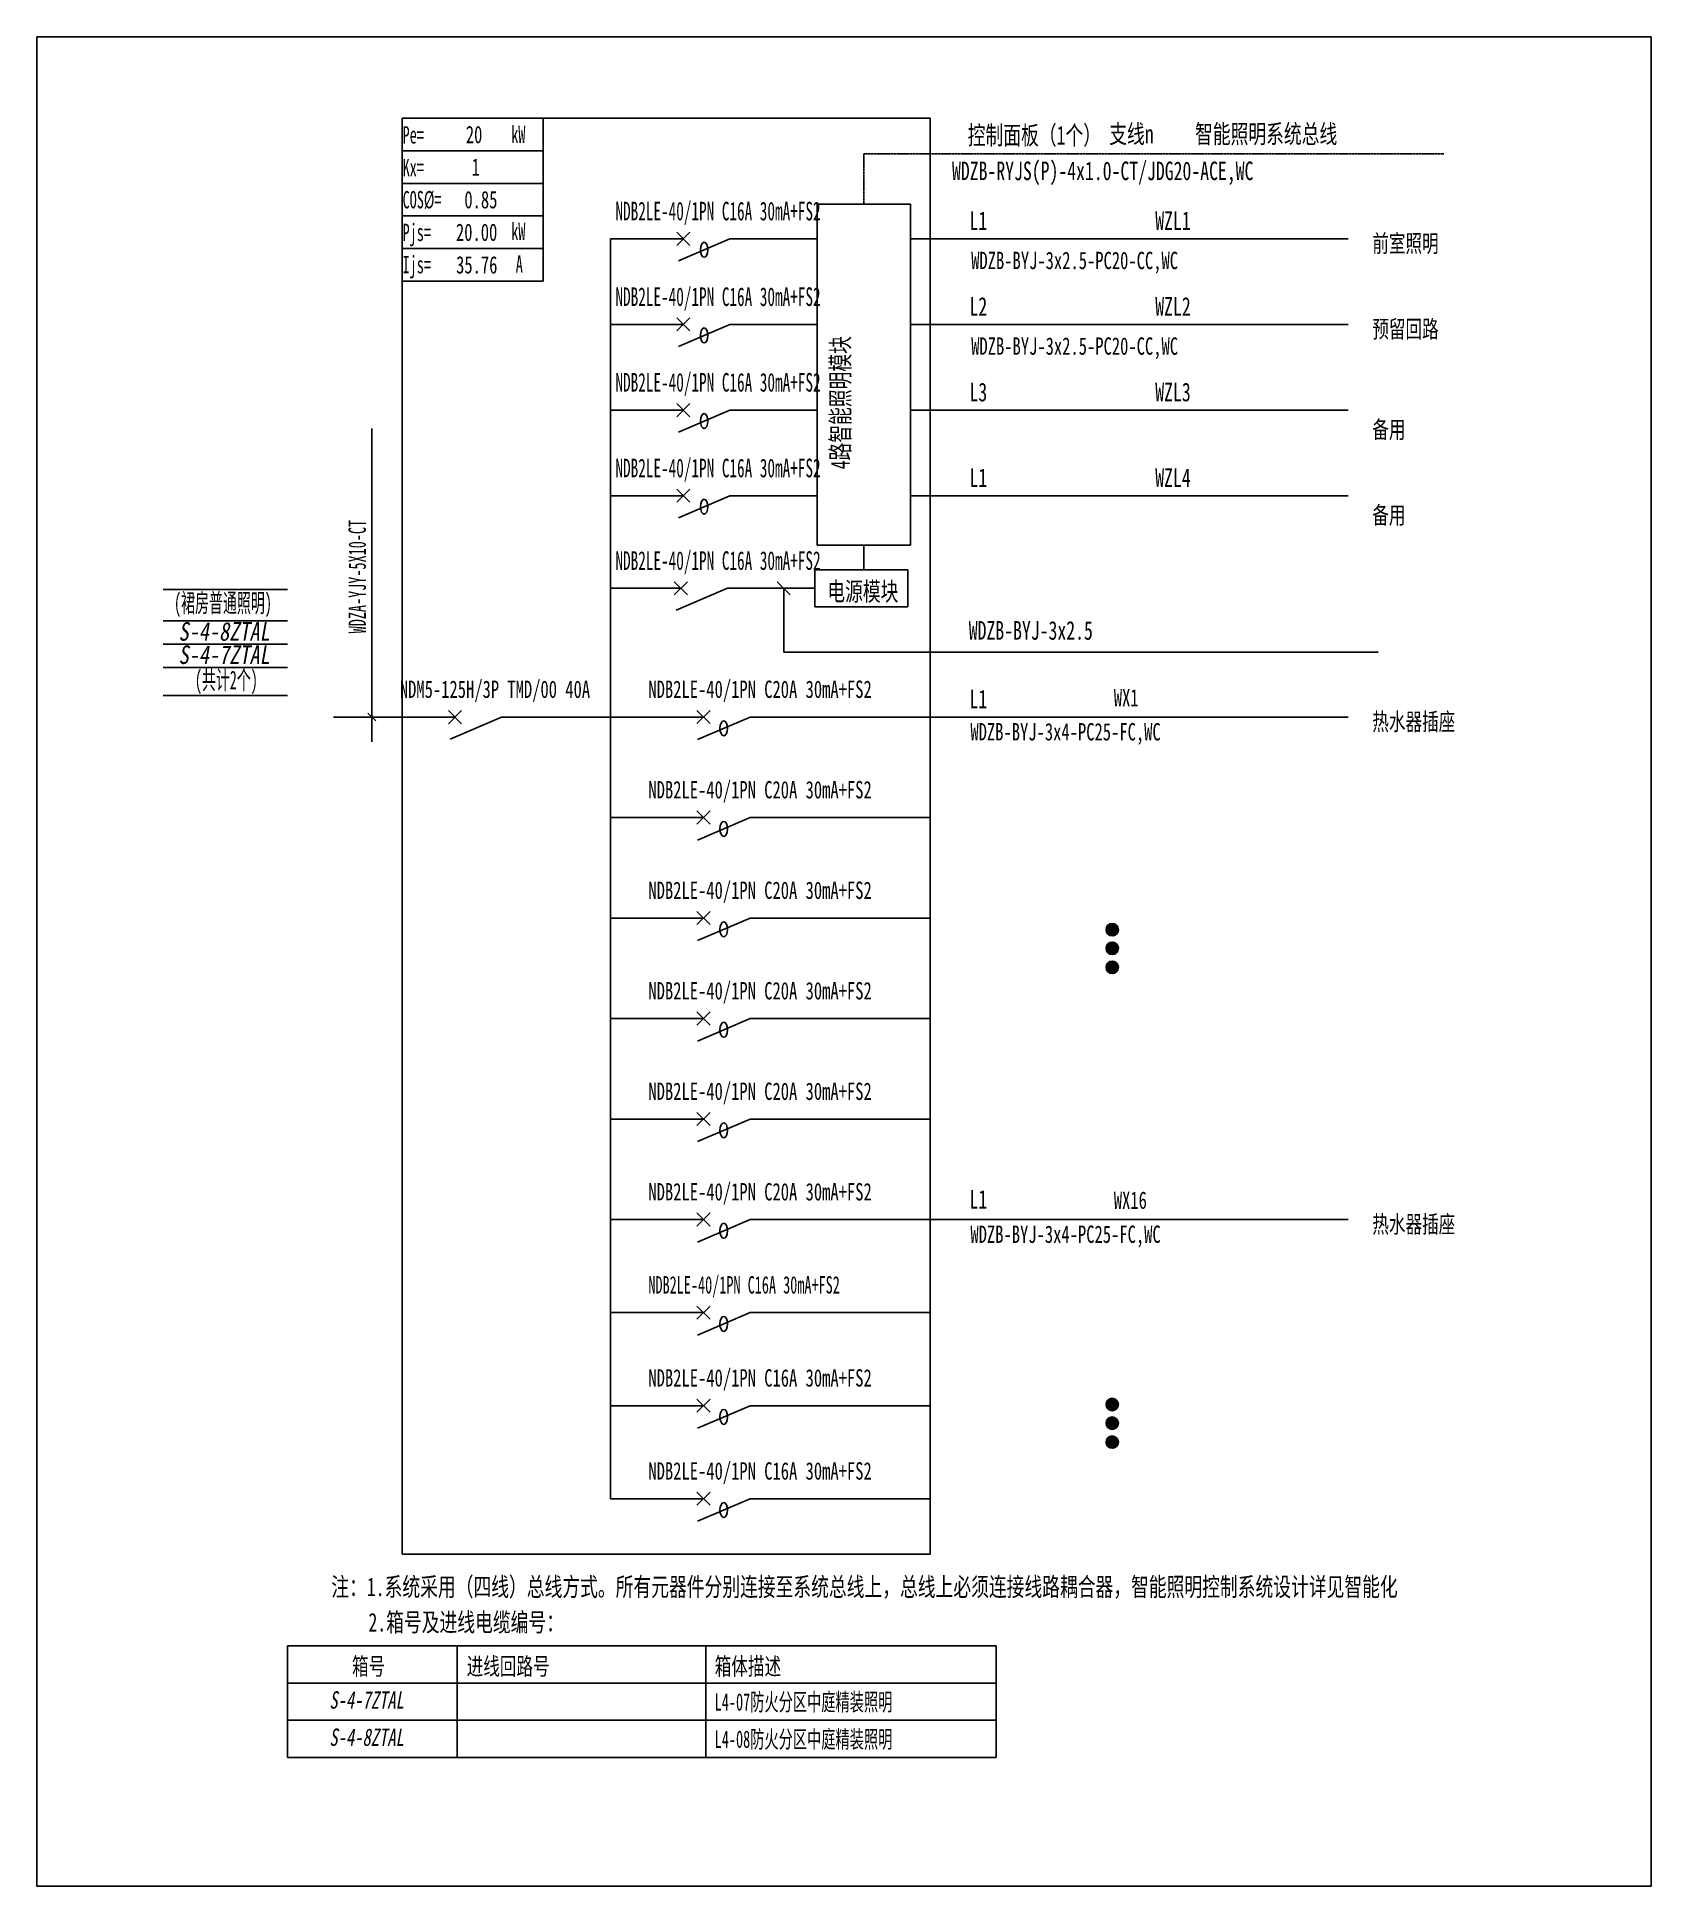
# Model space of a CAD drawing. Extents: x 235626 to 237880, y 303157 to 305740.
import ezdxf
from ezdxf.enums import TextEntityAlignment as Align

# ---------------------------------------------------------------- set-up
doc = ezdxf.new("R2010")
doc.units = 0
doc.header["$MEASUREMENT"] = 0
doc.linetypes.add('DASHDOT2', pattern=[0.5, 0.25, -0.125, 0, -0.125])
doc.linetypes.add('DASHED', pattern=[0.75, 0.5, -0.25])
for name, color, linetype in [('$0$E_E_Text（强电文字）', 51, 'Continuous'), ('D_E_Eqpm(强电设备)', 100, 'Continuous'), ('D_E_Eqpm（强电设备）', 100, 'Continuous'), ('D_E_Text(强电文字)', 51, 'Continuous'), ('D_E_Text（强电文字）', 51, 'Continuous'), ('D_E_Wire(强电线缆)', 10, 'Continuous'), ('D_E_Wire（强电线缆）', 10, 'Continuous'), ('E_E_Eqpm（强电设备）', 100, 'Continuous'), ('E_E_Wire（强电线缆）', 10, 'Continuous'), ('FL04GGFW_E72-配电箱系统图-塔楼部分$0$D_E_Text（强电文字）', 51, 'Continuous'), ('FL09U293_E72-地下室配电箱系统图$0$D_E_Text（强电文字）', 51, 'Continuous'), ('FL09U293_E72-地下室配电箱系统图$0$D_T_TableDim（表格尺寸）', 255, 'Continuous'), ('系统图', 220, 'Continuous')]:
    doc.layers.add(name, color=color, linetype=linetype)
doc.styles.add('FL04GGFW_E72-配电箱系统图-塔楼部分$0$电气', font='', dxfattribs={"width": 0.7})
doc.styles.add('FL09U293_E72-地下室配电箱系统图$0$电气', font='', dxfattribs={"width": 0.7})
doc.styles.add('FL09U293_E72-地下室配电箱系统图$0$电气箱', font='simhei.ttf', dxfattribs={"width": 0.8, "oblique": 10})
doc.styles.add('电气', font='', dxfattribs={"width": 0.7})
doc.styles.add('电气箱', font='simhei.ttf', dxfattribs={"width": 0.8, "oblique": 10})
doc.styles.get('FL04GGFW_E72-配电箱系统图-塔楼部分$0$电气').set_extended_font_data('SimSun')
doc.styles.get('FL09U293_E72-地下室配电箱系统图$0$电气').set_extended_font_data('SimSun')
doc.styles.get('电气').set_extended_font_data('SimSun')

msp = doc.modelspace()

# ---------------------------------------------------------------- texts
at = {"layer": 'D_E_Text(强电文字)', "style": 'FL04GGFW_E72-配电箱系统图-塔楼部分$0$电气', "width": 0.6}
for p in [(236576.8, 305483.8, 0), (236576.8, 305364.2, 0), (236576.8, 305244.6, 0), (236576.8, 305124.9, 0), (236576.8, 304995.6, 0)]:
    msp.add_text('NDB2LE-40/1PN C16A 30mA+FS2', height=26.002, dxfattribs=at).set_placement(p, align=Align.CENTER)
at = {"layer": 'D_E_Text(强电文字)', "color": 51, "style": 'FL04GGFW_E72-配电箱系统图-塔楼部分$0$电气', "width": 0.7}
for s, p in [('L1', (236928, 305470.3, 0)), ('L2', (236928, 305350.6, 0)), ('L3', (236928, 305231, 0)), ('L1', (236928, 305111.4, 0)), ('L1', (236928, 304802.1, 0)), ('L1', (236928, 304103.3, 0))]:
    msp.add_text(s, height=26, dxfattribs=at).set_placement(p)
at = {"layer": 'D_E_Text(强电文字)', "style": 'FL04GGFW_E72-配电箱系统图-塔楼部分$0$电气', "width": 0.7}
for s, height, p in [('WZL1', 26, (237187.5, 305470.3, 0)), ('WDZB-BYJ-3x2.5-PC20-CC,WC', 24.269, (236930.4, 305415.7, 0)), ('WZL2', 26, (237187.5, 305350.6, 0)), ('WDZB-BYJ-3x2.5-PC20-CC,WC', 24.269, (236930.4, 305296.1, 0)), ('WZL3', 26, (237187.5, 305231, 0)), ('WZL4', 26, (237187.5, 305111.4, 0)), ('WDZB-BYJ-3x2.5', 26.002, (236927, 304898, 0)), ('注：1.系统采用（四线）总线方式。所有元器件分别连接至系统总线上，总线上必须连接线路耦合器，智能照明控制系统设计详见智能化', 26.002, (236036.6, 303562, 0)), ('2.箱号及进线电缆编号：', 26.002, (236088.5, 303512.5, 0))]:
    msp.add_text(s, height=height, dxfattribs=at).set_placement(p)
at = {"layer": 'D_E_Text(强电文字)', "color": 51, "style": '电气', "width": 0.6}
msp.add_text('WDZA-YJY-5X10-CT', height=24.269, rotation=90, dxfattribs=at).set_placement((236084.9, 304906.9, 0))
at = {"layer": 'D_E_Text（强电文字）', "linetype": 'Continuous', "style": '电气', "width": 0.6}
for s, height, p in [('Pe=', 24.27, (236136.2, 305591.1, 0)), ('kW', 24.27, (236287.9, 305591.9, 0)), ('Kx=', 24.27, (236136.2, 305545.5, 0)), ('COS%%C=', 24.27, (236136.2, 305500.6, 0)), ('Pjs=', 24.27, (236136.2, 305454.9, 0)), ('kW', 24.27, (236287.9, 305456.4, 0)), ('Ijs=', 24.27, (236136.2, 305409.9, 0)), ('A', 24.3, (236294.2, 305410.9, 0))]:
    msp.add_text(s, height=height, dxfattribs=at).set_placement(p)
at = {"layer": 'D_E_Text（强电文字）', "style": '电气'}
for s, height, width, p in [('20', 24.27, 0.7, (236224.5, 305591.6, 0)), ('1', 24.3, 0.7, (236232.6, 305546.1, 0)), (' 0.85', 24.27, 0.7, (236210.9, 305500.6, 0)), ('前室照明', 24.27, 0.7, (237490.7, 305439.5, 0)), ('预留回路', 24.27, 0.7, (237490.7, 305319.9, 0)), ('备用', 24.27, 0.7, (237490.7, 305179.5, 0)), ('备用', 24.27, 0.7, (237490.7, 305059.9, 0)), ('电源模块', 26, 0.7, (236729.4, 304952.5, 0)), ('NDM5-125H/3P TMD/00 40A', 24.269, 0.7, (236132.3, 304816.7, 0)), ('NDB2LE-40/1PN C20A 30mA+FS2', 24.269, 0.7, (236479.5, 304816.7, 0)), ('WX1', 24.27, 0.7, (237129.6, 304804.8, 0)), ('热水器插座', 24.27, 0.7, (237490.7, 304771.4, 0)), ('WDZB-BYJ-3x4-PC25-FC,WC', 24.269, 0.7, (236929.3, 304757.3, 0)), ('NDB2LE-40/1PN C20A 30mA+FS2', 24.269, 0.7, (236479.5, 304676.3, 0)), ('NDB2LE-40/1PN C20A 30mA+FS2', 24.269, 0.7, (236479.5, 304535.9, 0)), ('NDB2LE-40/1PN C20A 30mA+FS2', 24.269, 0.7, (236479.5, 304395.5, 0)), ('NDB2LE-40/1PN C20A 30mA+FS2', 24.269, 0.7, (236479.5, 304255.1, 0)), ('NDB2LE-40/1PN C20A 30mA+FS2', 24.269, 0.7, (236479.5, 304114.7, 0)), ('WX16', 24.27, 0.7, (237129.6, 304102.9, 0)), ('热水器插座', 24.27, 0.7, (237490.7, 304069.4, 0)), ('WDZB-BYJ-3x4-PC25-FC,WC', 24.269, 0.7, (236929.3, 304055.4, 0)), ('NDB2LE-40/1PN C16A 30mA+FS2', 24.269, 0.6, (236479.5, 303984.7, 0)), ('NDB2LE-40/1PN C16A 30mA+FS2', 24.269, 0.7, (236479.5, 303854.7, 0)), ('NDB2LE-40/1PN C16A 30mA+FS2', 24.269, 0.7, (236479.5, 303724.7, 0))]:
    msp.add_text(s, height=height, dxfattribs=dict(at, width=width)).set_placement(p)
at = {"layer": 'D_E_Text（强电文字）', "color": 200, "style": '电气', "width": 0.7}
for s, p in [('20.00', (236210.7, 305455.1, 0)), ('35.76', (236210.9, 305409.6, 0))]:
    msp.add_text(s, height=24.27, dxfattribs=at).set_placement(p)
at = {"layer": 'D_E_Text（强电文字）', "style": '电气', "width": 0.55}
for s, p in [('(裙房普通照明)', (235885.3, 304947.9, 0)), ('(共计2个)', (235890, 304840.3, 0))]:
    msp.add_text(s, height=26, dxfattribs=at).set_placement(p, align=Align.MIDDLE)
at = {"layer": 'D_E_Text（强电文字）', "style": '电气箱', "oblique": 10, "width": 0.8}
for s, p in [('S-4-8ZTAL', (235886.9, 304909.6, 0)), ('S-4-7ZTAL', (235886.9, 304877.1, 0))]:
    msp.add_text(s, height=26, dxfattribs=at).set_placement(p, align=Align.MIDDLE)
at = {"layer": 'FL04GGFW_E72-配电箱系统图-塔楼部分$0$D_E_Text（强电文字）', "style": 'FL04GGFW_E72-配电箱系统图-塔楼部分$0$电气', "width": 0.7}
for s, height, p in [('支线n', 26, (237123.2, 305591.6, 0)), ('智能照明系统总线', 26, (237243.1, 305591.6, 0)), ('控制面板（1个）', 26, (236925.6, 305589.8, 0)), ('WDZB-RYJS(P)-4x1.0-CT/JDG20-ACE,WC', 26.002, (236903.6, 305540, 0))]:
    msp.add_text(s, height=height, dxfattribs=at).set_placement(p)
msp.add_text('4路智能照明模块', height=26, rotation=90, dxfattribs=at).set_placement((236760.5, 305136, 0))
at = {"layer": 'FL09U293_E72-地下室配电箱系统图$0$D_E_Text（强电文字）', "style": 'FL09U293_E72-地下室配电箱系统图$0$电气'}
for s, height, width, p in [('箱号', 24.27, 0.7, (236065.5, 303451.8, 0)), ('进线回路号', 24.27, 0.7, (236225.7, 303451.8, 0)), ('箱体描述', 24.27, 0.7, (236572.2, 303451.8, 0)), ('L4-07防火分区中庭精装照明', 24.269, 0.6, (236572.2, 303402, 0)), ('L4-08防火分区中庭精装照明', 24.269, 0.6, (236572.2, 303350, 0))]:
    msp.add_text(s, height=height, dxfattribs=dict(at, width=width)).set_placement(p)
at = {"layer": 'FL09U293_E72-地下室配电箱系统图$0$D_E_Text（强电文字）', "style": 'FL09U293_E72-地下室配电箱系统图$0$电气箱', "oblique": 10, "width": 0.7}
for s, p in [('S-4-7ZTAL', (236085.9, 303416.9, 0)), ('S-4-8ZTAL', (236085.9, 303364.9, 0))]:
    msp.add_text(s, height=24.27, dxfattribs=at).set_placement(p, align=Align.MIDDLE)

# ---------------------------------------------------------------- linework, layer by layer
at = {"layer": '$0$E_E_Text（强电文字）', "linetype": 'Continuous'}
for p, q in [((237118.8, 304492.9, 0), (237127.4, 304501.6, 0)), ((237118.8, 304493.9, 0), (237126.4, 304501.5, 0)), ((237118.8, 304493.7, 0), (237126.6, 304501.5, 0)), ((237118.8, 304493.5, 0), (237126.8, 304501.5, 0)), ((237118.8, 304493.3, 0), (237127, 304501.5, 0)), ((237118.8, 304493.1, 0), (237127.2, 304501.5, 0)), ((237118.8, 304492.7, 0), (237127.6, 304501.5, 0)), ((237118.8, 304492.5, 0), (237127.8, 304501.5, 0)), ((237118.8, 304492.4, 0), (237128, 304501.5, 0)), ((237118.8, 304492.2, 0), (237128.1, 304501.5, 0)), ((237118.8, 304492, 0), (237128.3, 304501.5, 0)), ((237118.8, 304491.8, 0), (237128.5, 304501.5, 0)), ((237118.9, 304494.2, 0), (237126.2, 304501.5, 0)), ((237118.9, 304491.6, 0), (237128.7, 304501.5, 0)), ((237118.9, 304494.4, 0), (237125.9, 304501.4, 0)), ((237118.9, 304491.5, 0), (237128.9, 304501.4, 0)), ((237118.9, 304491.3, 0), (237129, 304501.4, 0)), ((237119, 304494.7, 0), (237125.7, 304501.4, 0)), ((237119, 304491.1, 0), (237129.2, 304501.4, 0)), ((237119, 304494.9, 0), (237125.4, 304501.3, 0)), ((237119, 304491, 0), (237129.3, 304501.3, 0)), ((237119, 304490.8, 0), (237129.5, 304501.3, 0)), ((237119.1, 304495.4, 0), (237124.9, 304501.2, 0)), ((237119.1, 304495.2, 0), (237125.2, 304501.2, 0)), ((237119.1, 304490.7, 0), (237129.6, 304501.2, 0)), ((237119.1, 304490.5, 0), (237129.8, 304501.2, 0)), ((237119.1, 304490.4, 0), (237130, 304501.2, 0)), ((237119.2, 304495.7, 0), (237124.6, 304501.1, 0)), ((237119.2, 304490.2, 0), (237130.1, 304501.1, 0)), ((237119.2, 304490.1, 0), (237130.2, 304501.1, 0)), ((237119.3, 304489.9, 0), (237130.4, 304501, 0)), ((237119.4, 304489.8, 0), (237130.5, 304501, 0)), ((237119.4, 304496, 0), (237124.3, 304500.9, 0)), ((237119.4, 304489.7, 0), (237130.7, 304500.9, 0)), ((237119.5, 304496.4, 0), (237123.9, 304500.8, 0)), ((237119.5, 304489.5, 0), (237130.8, 304500.8, 0)), ((237119.5, 304489.4, 0), (237130.9, 304500.8, 0)), ((237119.6, 304496.7, 0), (237123.6, 304500.7, 0)), ((237119.6, 304489.2, 0), (237131.1, 304500.7, 0)), ((237119.6, 304489.1, 0), (237131.2, 304500.7, 0)), ((237119.7, 304489, 0), (237131.3, 304500.6, 0)), ((237119.8, 304488.8, 0), (237131.5, 304500.5, 0)), ((237119.8, 304488.7, 0), (237131.6, 304500.5, 0)), ((237119.9, 304497.1, 0), (237123.2, 304500.4, 0)), ((237119.9, 304488.6, 0), (237131.7, 304500.4, 0)), ((237120, 304488.5, 0), (237131.8, 304500.3, 0)), ((237120.1, 304488.4, 0), (237132, 304500.3, 0)), ((237120.1, 304488.2, 0), (237132.1, 304500.2, 0)), ((237120.2, 304497.6, 0), (237122.7, 304500.1, 0)), ((237120.2, 304488.1, 0), (237132.2, 304500.1, 0)), ((237120.3, 304488, 0), (237132.3, 304500, 0)), ((237120.4, 304487.9, 0), (237132.4, 304500, 0)), ((237120.4, 304487.8, 0), (237132.5, 304499.9, 0)), ((237120.5, 304487.7, 0), (237132.7, 304499.8, 0)), ((237120.6, 304487.6, 0), (237132.8, 304499.7, 0)), ((237120.7, 304487.5, 0), (237132.9, 304499.6, 0)), ((237120.8, 304487.3, 0), (237133, 304499.5, 0)), ((237120.9, 304487.2, 0), (237133.1, 304499.4, 0)), ((237121, 304487.1, 0), (237133.2, 304499.3, 0)), ((237121.1, 304487, 0), (237133.3, 304499.2, 0)), ((237121.2, 304486.9, 0), (237133.4, 304499.2, 0)), ((237121.2, 304486.8, 0), (237133.5, 304499.1, 0)), ((237121.3, 304486.7, 0), (237133.6, 304499, 0)), ((237121.4, 304486.6, 0), (237133.7, 304498.9, 0)), ((237121.6, 304486.5, 0), (237133.8, 304498.8, 0)), ((237121.7, 304486.5, 0), (237133.9, 304498.7, 0)), ((237121.8, 304486.4, 0), (237134, 304498.6, 0)), ((237121.9, 304486.3, 0), (237134, 304498.4, 0)), ((237122, 304486.2, 0), (237134.1, 304498.3, 0)), ((237122.1, 304486.1, 0), (237134.2, 304498.2, 0)), ((237122.2, 304486, 0), (237134.3, 304498.1, 0)), ((237122.3, 304485.9, 0), (237134.4, 304498, 0)), ((237122.4, 304485.8, 0), (237134.5, 304497.9, 0)), ((237122.5, 304485.8, 0), (237134.6, 304497.8, 0)), ((237122.6, 304485.7, 0), (237134.6, 304497.7, 0)), ((237122.8, 304485.6, 0), (237134.7, 304497.6, 0)), ((237122.9, 304485.5, 0), (237134.8, 304497.4, 0)), ((237123, 304485.5, 0), (237134.8, 304497.3, 0)), ((237123.1, 304485.4, 0), (237134.9, 304497.2, 0)), ((237123.2, 304485.3, 0), (237135, 304497.1, 0)), ((237123.4, 304485.2, 0), (237135.1, 304496.9, 0)), ((237123.5, 304485.2, 0), (237135.1, 304496.8, 0)), ((237123.6, 304485.1, 0), (237135.2, 304496.7, 0)), ((237123.8, 304485.1, 0), (237135.3, 304496.6, 0)), ((237123.9, 304485, 0), (237135.3, 304496.4, 0)), ((237124, 304484.9, 0), (237135.4, 304496.3, 0)), ((237124.2, 304484.9, 0), (237135.4, 304496.1, 0)), ((237124.3, 304484.8, 0), (237135.5, 304496, 0)), ((237124.4, 304484.8, 0), (237135.5, 304495.9, 0)), ((237124.6, 304484.7, 0), (237135.6, 304495.7, 0)), ((237124.7, 304484.7, 0), (237135.7, 304495.6, 0)), ((237124.9, 304484.6, 0), (237135.7, 304495.4, 0)), ((237125, 304484.6, 0), (237135.7, 304495.3, 0)), ((237125.2, 304484.5, 0), (237135.8, 304495.1, 0)), ((237125.4, 304484.5, 0), (237135.8, 304495, 0)), ((237125.5, 304484.5, 0), (237135.8, 304494.8, 0)), ((237125.7, 304484.4, 0), (237135.9, 304494.7, 0)), ((237125.8, 304484.4, 0), (237135.9, 304494.5, 0)), ((237126, 304484.4, 0), (237136, 304494.3, 0)), ((237126.1, 304484.3, 0), (237136, 304494.2, 0)), ((237126.3, 304484.3, 0), (237136, 304494, 0)), ((237126.5, 304484.3, 0), (237136, 304493.8, 0)), ((237126.7, 304484.3, 0), (237136, 304493.6, 0)), ((237126.9, 304484.3, 0), (237136, 304493.4, 0)), ((237127, 304484.3, 0), (237136.1, 304493.3, 0)), ((237127.2, 304484.2, 0), (237136.1, 304493.1, 0)), ((237127.4, 304484.2, 0), (237136.1, 304492.9, 0)), ((237127.6, 304484.2, 0), (237136.1, 304492.7, 0)), ((237127.8, 304484.3, 0), (237136.1, 304492.5, 0)), ((237128, 304484.3, 0), (237136, 304492.3, 0)), ((237128.2, 304484.3, 0), (237136, 304492.1, 0)), ((237128.5, 304484.3, 0), (237136, 304491.9, 0)), ((237128.7, 304484.3, 0), (237136, 304491.6, 0)), ((237128.9, 304484.4, 0), (237136, 304491.4, 0)), ((237129.2, 304484.4, 0), (237135.9, 304491.2, 0)), ((237129.4, 304484.5, 0), (237135.8, 304490.9, 0)), ((237129.7, 304484.5, 0), (237135.8, 304490.6, 0)), ((237129.9, 304484.6, 0), (237135.7, 304490.4, 0)), ((237130.2, 304484.7, 0), (237135.6, 304490.1, 0)), ((237130.5, 304484.8, 0), (237135.5, 304489.8, 0)), ((237130.9, 304485, 0), (237135.3, 304489.4, 0)), ((237131.2, 304485.1, 0), (237135.2, 304489.1, 0)), ((237131.6, 304485.3, 0), (237135, 304488.7, 0)), ((237132.1, 304485.6, 0), (237134.7, 304488.2, 0)), ((237132.8, 304486.2, 0), (237134.2, 304487.5, 0)), ((237118.8, 304466.9, 0), (237127.4, 304475.6, 0)), ((237118.8, 304467.9, 0), (237126.4, 304475.5, 0)), ((237118.8, 304467.7, 0), (237126.6, 304475.5, 0)), ((237118.8, 304467.5, 0), (237126.8, 304475.5, 0)), ((237118.8, 304467.3, 0), (237127, 304475.5, 0)), ((237118.8, 304467.1, 0), (237127.2, 304475.5, 0)), ((237118.8, 304466.7, 0), (237127.6, 304475.5, 0)), ((237118.8, 304466.5, 0), (237127.8, 304475.5, 0)), ((237118.8, 304466.3, 0), (237128, 304475.5, 0)), ((237118.8, 304466.2, 0), (237128.1, 304475.5, 0)), ((237118.8, 304466, 0), (237128.3, 304475.5, 0)), ((237118.8, 304465.8, 0), (237128.5, 304475.5, 0)), ((237118.9, 304468.2, 0), (237126.2, 304475.5, 0)), ((237118.9, 304465.6, 0), (237128.7, 304475.5, 0)), ((237118.9, 304468.4, 0), (237125.9, 304475.4, 0)), ((237118.9, 304465.5, 0), (237128.9, 304475.4, 0)), ((237118.9, 304465.3, 0), (237129, 304475.4, 0)), ((237119, 304468.7, 0), (237125.7, 304475.4, 0)), ((237119, 304465.1, 0), (237129.2, 304475.4, 0)), ((237119, 304468.9, 0), (237125.4, 304475.3, 0)), ((237119, 304465, 0), (237129.3, 304475.3, 0)), ((237119, 304464.8, 0), (237129.5, 304475.3, 0)), ((237119.1, 304469.4, 0), (237124.9, 304475.2, 0)), ((237119.1, 304469.2, 0), (237125.2, 304475.2, 0)), ((237119.1, 304464.7, 0), (237129.6, 304475.2, 0)), ((237119.1, 304464.5, 0), (237129.8, 304475.2, 0)), ((237119.1, 304464.4, 0), (237130, 304475.2, 0)), ((237119.2, 304469.7, 0), (237124.6, 304475.1, 0)), ((237119.2, 304464.2, 0), (237130.1, 304475.1, 0)), ((237119.2, 304464.1, 0), (237130.2, 304475.1, 0)), ((237119.3, 304463.9, 0), (237130.4, 304475, 0)), ((237119.4, 304463.8, 0), (237130.5, 304475, 0)), ((237119.4, 304470, 0), (237124.3, 304474.9, 0)), ((237119.4, 304463.7, 0), (237130.7, 304474.9, 0)), ((237119.5, 304470.4, 0), (237123.9, 304474.8, 0)), ((237119.5, 304463.5, 0), (237130.8, 304474.8, 0)), ((237119.5, 304463.4, 0), (237130.9, 304474.8, 0)), ((237119.6, 304470.7, 0), (237123.6, 304474.7, 0)), ((237119.6, 304463.2, 0), (237131.1, 304474.7, 0)), ((237119.6, 304463.1, 0), (237131.2, 304474.7, 0)), ((237119.7, 304463, 0), (237131.3, 304474.6, 0)), ((237119.8, 304462.8, 0), (237131.5, 304474.5, 0)), ((237119.8, 304462.7, 0), (237131.6, 304474.5, 0)), ((237119.9, 304471.1, 0), (237123.2, 304474.4, 0)), ((237119.9, 304462.6, 0), (237131.7, 304474.4, 0)), ((237120, 304462.5, 0), (237131.8, 304474.3, 0)), ((237120.1, 304462.4, 0), (237132, 304474.2, 0)), ((237120.1, 304462.2, 0), (237132.1, 304474.2, 0)), ((237120.2, 304471.6, 0), (237122.7, 304474.1, 0)), ((237120.2, 304462.1, 0), (237132.2, 304474.1, 0)), ((237120.3, 304462, 0), (237132.3, 304474, 0)), ((237120.4, 304461.9, 0), (237132.4, 304474, 0)), ((237120.4, 304461.8, 0), (237132.5, 304473.9, 0)), ((237120.5, 304461.7, 0), (237132.7, 304473.8, 0)), ((237120.6, 304461.6, 0), (237132.8, 304473.7, 0)), ((237120.7, 304461.4, 0), (237132.9, 304473.6, 0)), ((237120.8, 304461.3, 0), (237133, 304473.5, 0)), ((237120.9, 304461.2, 0), (237133.1, 304473.4, 0)), ((237121, 304461.1, 0), (237133.2, 304473.3, 0)), ((237121.1, 304461, 0), (237133.3, 304473.2, 0)), ((237121.2, 304460.9, 0), (237133.4, 304473.2, 0)), ((237121.2, 304460.8, 0), (237133.5, 304473.1, 0)), ((237121.3, 304460.7, 0), (237133.6, 304473, 0)), ((237121.4, 304460.6, 0), (237133.7, 304472.9, 0)), ((237121.6, 304460.5, 0), (237133.8, 304472.8, 0)), ((237121.7, 304460.5, 0), (237133.9, 304472.7, 0)), ((237121.8, 304460.4, 0), (237134, 304472.6, 0)), ((237121.9, 304460.3, 0), (237134, 304472.4, 0)), ((237122, 304460.2, 0), (237134.1, 304472.3, 0)), ((237122.1, 304460.1, 0), (237134.2, 304472.2, 0)), ((237122.2, 304460, 0), (237134.3, 304472.1, 0)), ((237122.3, 304459.9, 0), (237134.4, 304472, 0)), ((237122.4, 304459.8, 0), (237134.5, 304471.9, 0)), ((237122.5, 304459.8, 0), (237134.6, 304471.8, 0)), ((237122.6, 304459.7, 0), (237134.6, 304471.7, 0)), ((237122.8, 304459.6, 0), (237134.7, 304471.6, 0)), ((237122.9, 304459.5, 0), (237134.8, 304471.4, 0)), ((237123, 304459.5, 0), (237134.8, 304471.3, 0)), ((237123.1, 304459.4, 0), (237134.9, 304471.2, 0)), ((237123.2, 304459.3, 0), (237135, 304471.1, 0)), ((237123.4, 304459.2, 0), (237135.1, 304470.9, 0)), ((237123.5, 304459.2, 0), (237135.1, 304470.8, 0)), ((237123.6, 304459.1, 0), (237135.2, 304470.7, 0)), ((237123.8, 304459.1, 0), (237135.3, 304470.6, 0)), ((237123.9, 304459, 0), (237135.3, 304470.4, 0)), ((237124, 304458.9, 0), (237135.4, 304470.3, 0)), ((237124.2, 304458.9, 0), (237135.4, 304470.1, 0)), ((237124.3, 304458.8, 0), (237135.5, 304470, 0)), ((237124.4, 304458.8, 0), (237135.5, 304469.9, 0)), ((237124.6, 304458.7, 0), (237135.6, 304469.7, 0)), ((237124.7, 304458.7, 0), (237135.7, 304469.6, 0)), ((237124.9, 304458.6, 0), (237135.7, 304469.4, 0)), ((237125, 304458.6, 0), (237135.7, 304469.3, 0)), ((237125.2, 304458.5, 0), (237135.8, 304469.1, 0)), ((237125.4, 304458.5, 0), (237135.8, 304469, 0)), ((237125.5, 304458.5, 0), (237135.8, 304468.8, 0)), ((237125.7, 304458.4, 0), (237135.9, 304468.6, 0)), ((237125.8, 304458.4, 0), (237135.9, 304468.5, 0)), ((237126, 304458.4, 0), (237136, 304468.3, 0)), ((237126.1, 304458.3, 0), (237136, 304468.2, 0)), ((237126.3, 304458.3, 0), (237136, 304468, 0)), ((237126.5, 304458.3, 0), (237136, 304467.8, 0)), ((237126.7, 304458.3, 0), (237136, 304467.6, 0)), ((237126.9, 304458.3, 0), (237136, 304467.4, 0)), ((237127, 304458.3, 0), (237136.1, 304467.3, 0)), ((237127.2, 304458.2, 0), (237136.1, 304467.1, 0)), ((237127.4, 304458.2, 0), (237136.1, 304466.9, 0)), ((237127.6, 304458.2, 0), (237136.1, 304466.7, 0)), ((237127.8, 304458.3, 0), (237136.1, 304466.5, 0)), ((237128, 304458.3, 0), (237136, 304466.3, 0)), ((237128.2, 304458.3, 0), (237136, 304466.1, 0)), ((237128.5, 304458.3, 0), (237136, 304465.9, 0)), ((237128.7, 304458.3, 0), (237136, 304465.6, 0)), ((237128.9, 304458.4, 0), (237136, 304465.4, 0)), ((237129.2, 304458.4, 0), (237135.9, 304465.2, 0)), ((237129.4, 304458.5, 0), (237135.8, 304464.9, 0)), ((237129.7, 304458.5, 0), (237135.8, 304464.6, 0)), ((237129.9, 304458.6, 0), (237135.7, 304464.4, 0)), ((237130.2, 304458.7, 0), (237135.6, 304464.1, 0)), ((237130.5, 304458.8, 0), (237135.5, 304463.8, 0)), ((237130.9, 304459, 0), (237135.3, 304463.4, 0)), ((237131.2, 304459.1, 0), (237135.2, 304463.1, 0)), ((237131.6, 304459.3, 0), (237135, 304462.7, 0)), ((237132.1, 304459.6, 0), (237134.7, 304462.2, 0)), ((237132.8, 304460.2, 0), (237134.2, 304461.5, 0)), ((237118.8, 304441.1, 0), (237126.8, 304449.1, 0)), ((237118.8, 304440.9, 0), (237127, 304449.1, 0)), ((237118.8, 304440.7, 0), (237127.2, 304449.1, 0)), ((237118.8, 304440.4, 0), (237127.4, 304449.1, 0)), ((237118.8, 304440.3, 0), (237127.6, 304449.1, 0)), ((237118.8, 304440.1, 0), (237127.8, 304449.1, 0)), ((237118.8, 304439.9, 0), (237128, 304449.1, 0)), ((237118.8, 304439.7, 0), (237128.1, 304449.1, 0)), ((237118.8, 304441.5, 0), (237126.4, 304449, 0)), ((237118.8, 304441.3, 0), (237126.6, 304449, 0)), ((237118.8, 304439.5, 0), (237128.3, 304449, 0)), ((237118.8, 304439.4, 0), (237128.5, 304449, 0)), ((237118.9, 304441.9, 0), (237125.9, 304449, 0)), ((237118.9, 304441.7, 0), (237126.2, 304449, 0)), ((237118.9, 304439.2, 0), (237128.7, 304449, 0)), ((237118.9, 304439, 0), (237128.9, 304449, 0)), ((237118.9, 304438.9, 0), (237129, 304448.9, 0)), ((237119, 304442.2, 0), (237125.7, 304448.9, 0)), ((237119, 304438.7, 0), (237129.2, 304448.9, 0)), ((237119, 304438.5, 0), (237129.3, 304448.9, 0)), ((237119, 304442.5, 0), (237125.4, 304448.8, 0)), ((237119, 304438.4, 0), (237129.5, 304448.8, 0)), ((237119.1, 304442.7, 0), (237125.2, 304448.8, 0)), ((237119.1, 304438.2, 0), (237129.6, 304448.8, 0)), ((237119.1, 304438.1, 0), (237129.8, 304448.8, 0)), ((237119.1, 304443, 0), (237124.9, 304448.7, 0)), ((237119.1, 304437.9, 0), (237130, 304448.7, 0)), ((237119.2, 304437.8, 0), (237130.1, 304448.7, 0)), ((237119.2, 304443.3, 0), (237124.6, 304448.6, 0)), ((237119.2, 304437.6, 0), (237130.2, 304448.6, 0)), ((237119.3, 304437.5, 0), (237130.4, 304448.6, 0)), ((237119.4, 304443.6, 0), (237124.3, 304448.5, 0)), ((237119.4, 304437.3, 0), (237130.5, 304448.5, 0)), ((237119.4, 304437.2, 0), (237130.7, 304448.5, 0)), ((237119.5, 304443.9, 0), (237123.9, 304448.4, 0)), ((237119.5, 304437.1, 0), (237130.8, 304448.4, 0)), ((237119.5, 304436.9, 0), (237130.9, 304448.3, 0)), ((237119.6, 304436.8, 0), (237131.1, 304448.3, 0)), ((237119.6, 304444.3, 0), (237123.6, 304448.2, 0)), ((237119.6, 304436.7, 0), (237131.2, 304448.2, 0)), ((237119.7, 304436.5, 0), (237131.3, 304448.2, 0)), ((237119.8, 304436.4, 0), (237131.5, 304448.1, 0)), ((237119.8, 304436.3, 0), (237131.6, 304448, 0)), ((237119.9, 304444.7, 0), (237123.2, 304448, 0)), ((237119.9, 304436.2, 0), (237131.7, 304447.9, 0)), ((237120, 304436, 0), (237131.8, 304447.9, 0)), ((237120.1, 304435.9, 0), (237132, 304447.8, 0)), ((237120.1, 304435.8, 0), (237132.1, 304447.7, 0)), ((237120.2, 304445.2, 0), (237122.7, 304447.7, 0)), ((237120.2, 304435.7, 0), (237132.2, 304447.7, 0)), ((237120.3, 304435.6, 0), (237132.3, 304447.6, 0)), ((237120.4, 304435.4, 0), (237132.4, 304447.5, 0)), ((237120.4, 304435.3, 0), (237132.5, 304447.4, 0)), ((237120.5, 304435.2, 0), (237132.7, 304447.3, 0)), ((237120.6, 304435.1, 0), (237132.8, 304447.2, 0)), ((237120.7, 304435, 0), (237132.9, 304447.2, 0)), ((237120.8, 304434.9, 0), (237133, 304447.1, 0)), ((237120.9, 304434.8, 0), (237133.1, 304447, 0)), ((237121, 304434.7, 0), (237133.2, 304446.9, 0)), ((237121.1, 304434.6, 0), (237133.3, 304446.8, 0)), ((237121.2, 304434.5, 0), (237133.4, 304446.7, 0)), ((237121.2, 304434.4, 0), (237133.5, 304446.6, 0)), ((237121.3, 304434.3, 0), (237133.6, 304446.5, 0)), ((237121.4, 304434.2, 0), (237133.7, 304446.4, 0)), ((237121.6, 304434.1, 0), (237133.8, 304446.3, 0)), ((237121.7, 304434, 0), (237133.9, 304446.2, 0)), ((237121.8, 304433.9, 0), (237134, 304446.1, 0)), ((237121.9, 304433.8, 0), (237134, 304446, 0)), ((237122, 304433.7, 0), (237134.1, 304445.9, 0)), ((237122.1, 304433.6, 0), (237134.2, 304445.8, 0)), ((237122.2, 304433.6, 0), (237134.3, 304445.7, 0)), ((237122.3, 304433.5, 0), (237134.4, 304445.6, 0)), ((237122.4, 304433.4, 0), (237134.5, 304445.5, 0)), ((237122.5, 304433.3, 0), (237134.6, 304445.3, 0)), ((237122.6, 304433.2, 0), (237134.6, 304445.2, 0)), ((237122.8, 304433.2, 0), (237134.7, 304445.1, 0)), ((237122.9, 304433.1, 0), (237134.8, 304445, 0)), ((237123, 304433, 0), (237134.8, 304444.9, 0)), ((237123.1, 304432.9, 0), (237134.9, 304444.7, 0)), ((237123.2, 304432.9, 0), (237135, 304444.6, 0)), ((237123.4, 304432.8, 0), (237135.1, 304444.5, 0)), ((237123.5, 304432.7, 0), (237135.1, 304444.4, 0)), ((237123.6, 304432.7, 0), (237135.2, 304444.2, 0)), ((237123.8, 304432.6, 0), (237135.3, 304444.1, 0)), ((237123.9, 304432.5, 0), (237135.3, 304444, 0)), ((237124, 304432.5, 0), (237135.4, 304443.8, 0)), ((237124.2, 304432.4, 0), (237135.4, 304443.7, 0)), ((237124.3, 304432.4, 0), (237135.5, 304443.6, 0)), ((237124.4, 304432.3, 0), (237135.5, 304443.4, 0)), ((237124.6, 304432.3, 0), (237135.6, 304443.3, 0)), ((237124.7, 304432.2, 0), (237135.7, 304443.1, 0)), ((237124.9, 304432.2, 0), (237135.7, 304443, 0)), ((237125, 304432.1, 0), (237135.7, 304442.8, 0)), ((237125.2, 304432.1, 0), (237135.8, 304442.7, 0)), ((237125.4, 304432.1, 0), (237135.8, 304442.5, 0)), ((237125.5, 304432, 0), (237135.8, 304442.4, 0)), ((237125.7, 304432, 0), (237135.9, 304442.2, 0)), ((237125.8, 304431.9, 0), (237135.9, 304442, 0)), ((237126, 304431.9, 0), (237136, 304441.9, 0)), ((237126.1, 304431.9, 0), (237136, 304441.7, 0)), ((237126.3, 304431.9, 0), (237136, 304441.5, 0)), ((237126.5, 304431.8, 0), (237136, 304441.4, 0)), ((237126.7, 304431.8, 0), (237136, 304441.2, 0)), ((237126.9, 304431.8, 0), (237136, 304441, 0)), ((237127, 304431.8, 0), (237136.1, 304440.8, 0)), ((237127.2, 304431.8, 0), (237136.1, 304440.6, 0)), ((237127.4, 304431.8, 0), (237136.1, 304440.5, 0)), ((237127.6, 304431.8, 0), (237136.1, 304440.2, 0)), ((237127.8, 304431.8, 0), (237136.1, 304440, 0)), ((237128, 304431.8, 0), (237136, 304439.8, 0)), ((237128.2, 304431.8, 0), (237136, 304439.6, 0)), ((237128.5, 304431.9, 0), (237136, 304439.4, 0)), ((237128.7, 304431.9, 0), (237136, 304439.2, 0)), ((237128.9, 304431.9, 0), (237136, 304439, 0)), ((237129.2, 304432, 0), (237135.9, 304438.7, 0)), ((237129.4, 304432, 0), (237135.8, 304438.4, 0)), ((237129.7, 304432.1, 0), (237135.8, 304438.2, 0)), ((237129.9, 304432.2, 0), (237135.7, 304437.9, 0)), ((237130.2, 304432.2, 0), (237135.6, 304437.7, 0)), ((237130.5, 304432.4, 0), (237135.5, 304437.3, 0)), ((237130.9, 304432.5, 0), (237135.3, 304437, 0)), ((237131.2, 304432.7, 0), (237135.2, 304436.7, 0)), ((237131.6, 304432.9, 0), (237135, 304436.2, 0)), ((237132.1, 304433.2, 0), (237134.7, 304435.7, 0)), ((237132.8, 304433.7, 0), (237134.2, 304435, 0)), ((237118.8, 303830.4, 0), (237126.6, 303838.2, 0)), ((237118.8, 303830.2, 0), (237126.8, 303838.2, 0)), ((237118.8, 303830, 0), (237127, 303838.2, 0)), ((237118.8, 303829.8, 0), (237127.2, 303838.2, 0)), ((237118.8, 303829.6, 0), (237127.4, 303838.2, 0)), ((237118.8, 303829.4, 0), (237127.6, 303838.2, 0)), ((237118.8, 303829.2, 0), (237127.8, 303838.2, 0)), ((237118.8, 303829, 0), (237128, 303838.2, 0)), ((237118.8, 303828.8, 0), (237128.1, 303838.2, 0)), ((237118.8, 303828.7, 0), (237128.3, 303838.2, 0)), ((237118.8, 303830.6, 0), (237126.4, 303838.1, 0)), ((237118.8, 303828.5, 0), (237128.5, 303838.1, 0)), ((237118.9, 303831.1, 0), (237125.9, 303838.1, 0)), ((237118.9, 303830.8, 0), (237126.2, 303838.1, 0)), ((237118.9, 303828.3, 0), (237128.7, 303838.1, 0)), ((237118.9, 303828.1, 0), (237128.9, 303838.1, 0)), ((237118.9, 303828, 0), (237129, 303838.1, 0)), ((237119, 303831.6, 0), (237125.4, 303838, 0)), ((237119, 303831.3, 0), (237125.7, 303838, 0)), ((237119, 303827.8, 0), (237129.2, 303838, 0)), ((237119, 303827.7, 0), (237129.3, 303838, 0)), ((237119, 303827.5, 0), (237129.5, 303837.9, 0)), ((237119.1, 303831.8, 0), (237125.2, 303837.9, 0)), ((237119.1, 303827.3, 0), (237129.6, 303837.9, 0)), ((237119.1, 303827.2, 0), (237129.8, 303837.9, 0)), ((237119.1, 303832.1, 0), (237124.9, 303837.8, 0)), ((237119.1, 303827, 0), (237130, 303837.8, 0)), ((237119.2, 303826.9, 0), (237130.1, 303837.8, 0)), ((237119.2, 303832.4, 0), (237124.6, 303837.7, 0)), ((237119.2, 303826.7, 0), (237130.2, 303837.7, 0)), ((237119.3, 303826.6, 0), (237130.4, 303837.7, 0)), ((237119.4, 303832.7, 0), (237124.3, 303837.6, 0)), ((237119.4, 303826.5, 0), (237130.5, 303837.6, 0)), ((237119.4, 303826.3, 0), (237130.7, 303837.6, 0)), ((237119.5, 303833, 0), (237123.9, 303837.5, 0)), ((237119.5, 303826.2, 0), (237130.8, 303837.5, 0)), ((237119.5, 303826, 0), (237130.9, 303837.5, 0)), ((237119.6, 303825.9, 0), (237131.1, 303837.4, 0)), ((237119.6, 303833.4, 0), (237123.6, 303837.3, 0)), ((237119.6, 303825.8, 0), (237131.2, 303837.3, 0)), ((237119.7, 303825.6, 0), (237131.3, 303837.3, 0)), ((237119.8, 303825.5, 0), (237131.5, 303837.2, 0)), ((237119.8, 303825.4, 0), (237131.6, 303837.1, 0)), ((237119.9, 303833.8, 0), (237123.2, 303837.1, 0)), ((237119.9, 303825.3, 0), (237131.7, 303837.1, 0)), ((237120, 303825.1, 0), (237131.8, 303837, 0)), ((237120.1, 303825, 0), (237132, 303836.9, 0)), ((237120.1, 303824.9, 0), (237132.1, 303836.8, 0)), ((237120.2, 303834.3, 0), (237122.7, 303836.8, 0)), ((237120.2, 303824.8, 0), (237132.2, 303836.8, 0)), ((237120.3, 303824.7, 0), (237132.3, 303836.7, 0)), ((237120.4, 303824.5, 0), (237132.4, 303836.6, 0)), ((237120.4, 303824.4, 0), (237132.5, 303836.5, 0)), ((237120.5, 303824.3, 0), (237132.7, 303836.4, 0)), ((237120.6, 303824.2, 0), (237132.8, 303836.4, 0)), ((237120.7, 303824.1, 0), (237132.9, 303836.3, 0)), ((237120.8, 303824, 0), (237133, 303836.2, 0)), ((237120.9, 303823.9, 0), (237133.1, 303836.1, 0)), ((237121, 303823.8, 0), (237133.2, 303836, 0)), ((237121.1, 303823.7, 0), (237133.3, 303835.9, 0)), ((237121.2, 303823.6, 0), (237133.4, 303835.8, 0)), ((237121.2, 303823.5, 0), (237133.5, 303835.7, 0)), ((237121.3, 303823.4, 0), (237133.6, 303835.6, 0)), ((237121.4, 303823.3, 0), (237133.7, 303835.5, 0)), ((237121.6, 303823.2, 0), (237133.8, 303835.4, 0)), ((237121.7, 303823.1, 0), (237133.9, 303835.3, 0)), ((237121.8, 303823, 0), (237134, 303835.2, 0)), ((237121.9, 303822.9, 0), (237134, 303835.1, 0)), ((237122, 303822.8, 0), (237134.1, 303835, 0)), ((237122.1, 303822.8, 0), (237134.2, 303834.9, 0)), ((237122.2, 303822.7, 0), (237134.3, 303834.8, 0)), ((237122.3, 303822.6, 0), (237134.4, 303834.7, 0)), ((237122.4, 303822.5, 0), (237134.5, 303834.6, 0)), ((237122.5, 303822.4, 0), (237134.6, 303834.5, 0)), ((237122.6, 303822.4, 0), (237134.6, 303834.3, 0)), ((237122.8, 303822.3, 0), (237134.7, 303834.2, 0)), ((237122.9, 303822.2, 0), (237134.8, 303834.1, 0)), ((237123, 303822.1, 0), (237134.8, 303834, 0)), ((237123.1, 303822.1, 0), (237134.9, 303833.9, 0)), ((237123.2, 303822, 0), (237135, 303833.7, 0)), ((237123.4, 303821.9, 0), (237135.1, 303833.6, 0)), ((237123.5, 303821.8, 0), (237135.1, 303833.5, 0)), ((237123.6, 303821.8, 0), (237135.2, 303833.4, 0)), ((237123.8, 303821.7, 0), (237135.3, 303833.2, 0)), ((237123.9, 303821.7, 0), (237135.3, 303833.1, 0)), ((237124, 303821.6, 0), (237135.4, 303832.9, 0)), ((237124.2, 303821.5, 0), (237135.4, 303832.8, 0)), ((237124.3, 303821.5, 0), (237135.5, 303832.7, 0)), ((237124.4, 303821.4, 0), (237135.5, 303832.5, 0)), ((237124.6, 303821.4, 0), (237135.6, 303832.4, 0)), ((237124.7, 303821.3, 0), (237135.7, 303832.3, 0)), ((237124.9, 303821.3, 0), (237135.7, 303832.1, 0)), ((237125, 303821.2, 0), (237135.7, 303831.9, 0)), ((237125.2, 303821.2, 0), (237135.8, 303831.8, 0)), ((237125.4, 303821.2, 0), (237135.8, 303831.6, 0)), ((237125.5, 303821.1, 0), (237135.8, 303831.5, 0)), ((237125.7, 303821.1, 0), (237135.9, 303831.3, 0)), ((237125.8, 303821.1, 0), (237135.9, 303831.2, 0)), ((237126, 303821, 0), (237136, 303831, 0)), ((237126.1, 303821, 0), (237136, 303830.8, 0)), ((237126.3, 303821, 0), (237136, 303830.7, 0)), ((237126.5, 303821, 0), (237136, 303830.5, 0)), ((237126.7, 303820.9, 0), (237136, 303830.3, 0)), ((237126.9, 303820.9, 0), (237136, 303830.1, 0)), ((237127, 303820.9, 0), (237136.1, 303829.9, 0)), ((237127.2, 303820.9, 0), (237136.1, 303829.8, 0)), ((237127.4, 303820.9, 0), (237136.1, 303829.6, 0)), ((237127.6, 303820.9, 0), (237136.1, 303829.4, 0)), ((237127.8, 303820.9, 0), (237136.1, 303829.2, 0)), ((237128, 303820.9, 0), (237136, 303828.9, 0)), ((237128.2, 303821, 0), (237136, 303828.7, 0)), ((237128.5, 303821, 0), (237136, 303828.5, 0)), ((237128.7, 303821, 0), (237136, 303828.3, 0)), ((237128.9, 303821, 0), (237136, 303828.1, 0)), ((237129.2, 303821.1, 0), (237135.9, 303827.8, 0)), ((237129.4, 303821.1, 0), (237135.8, 303827.6, 0)), ((237129.7, 303821.2, 0), (237135.8, 303827.3, 0)), ((237129.9, 303821.3, 0), (237135.7, 303827, 0)), ((237130.2, 303821.4, 0), (237135.6, 303826.8, 0)), ((237130.5, 303821.5, 0), (237135.5, 303826.4, 0)), ((237130.9, 303821.6, 0), (237135.3, 303826.1, 0)), ((237131.2, 303821.8, 0), (237135.2, 303825.8, 0)), ((237131.6, 303822, 0), (237135, 303825.3, 0)), ((237132.1, 303822.3, 0), (237134.7, 303824.8, 0)), ((237132.8, 303822.8, 0), (237134.2, 303824.1, 0)), ((237118.8, 303804.4, 0), (237126.6, 303812.2, 0)), ((237118.8, 303804.2, 0), (237126.8, 303812.2, 0)), ((237118.8, 303804, 0), (237127, 303812.2, 0)), ((237118.8, 303803.8, 0), (237127.2, 303812.2, 0)), ((237118.8, 303803.6, 0), (237127.4, 303812.2, 0)), ((237118.8, 303803.4, 0), (237127.6, 303812.2, 0)), ((237118.8, 303803.2, 0), (237127.8, 303812.2, 0)), ((237118.8, 303803, 0), (237128, 303812.2, 0)), ((237118.8, 303802.8, 0), (237128.1, 303812.2, 0)), ((237118.8, 303804.6, 0), (237126.4, 303812.1, 0)), ((237118.8, 303802.7, 0), (237128.3, 303812.1, 0)), ((237118.8, 303802.5, 0), (237128.5, 303812.1, 0)), ((237118.9, 303805.1, 0), (237125.9, 303812.1, 0)), ((237118.9, 303804.8, 0), (237126.2, 303812.1, 0)), ((237118.9, 303802.3, 0), (237128.7, 303812.1, 0)), ((237118.9, 303802.1, 0), (237128.9, 303812.1, 0)), ((237118.9, 303802, 0), (237129, 303812.1, 0)), ((237119, 303805.6, 0), (237125.4, 303812, 0)), ((237119, 303805.3, 0), (237125.7, 303812, 0)), ((237119, 303801.8, 0), (237129.2, 303812, 0)), ((237119, 303801.7, 0), (237129.3, 303812, 0)), ((237119, 303801.5, 0), (237129.5, 303811.9, 0)), ((237119.1, 303805.8, 0), (237125.2, 303811.9, 0)), ((237119.1, 303801.3, 0), (237129.6, 303811.9, 0)), ((237119.1, 303801.2, 0), (237129.8, 303811.9, 0)), ((237119.1, 303806.1, 0), (237124.9, 303811.8, 0)), ((237119.1, 303801, 0), (237130, 303811.8, 0)), ((237119.2, 303800.9, 0), (237130.1, 303811.8, 0)), ((237119.2, 303806.4, 0), (237124.6, 303811.7, 0)), ((237119.2, 303800.7, 0), (237130.2, 303811.7, 0)), ((237119.3, 303800.6, 0), (237130.4, 303811.7, 0)), ((237119.4, 303806.7, 0), (237124.3, 303811.6, 0)), ((237119.4, 303800.5, 0), (237130.5, 303811.6, 0)), ((237119.4, 303800.3, 0), (237130.7, 303811.6, 0)), ((237119.5, 303807, 0), (237123.9, 303811.5, 0)), ((237119.5, 303800.2, 0), (237130.8, 303811.5, 0)), ((237119.5, 303800, 0), (237130.9, 303811.5, 0)), ((237119.6, 303799.9, 0), (237131.1, 303811.4, 0)), ((237119.6, 303807.4, 0), (237123.6, 303811.3, 0)), ((237119.6, 303799.8, 0), (237131.2, 303811.3, 0)), ((237119.7, 303799.6, 0), (237131.3, 303811.3, 0)), ((237119.8, 303799.5, 0), (237131.5, 303811.2, 0)), ((237119.8, 303799.4, 0), (237131.6, 303811.1, 0)), ((237119.9, 303807.8, 0), (237123.2, 303811.1, 0)), ((237119.9, 303799.3, 0), (237131.7, 303811.1, 0)), ((237120, 303799.1, 0), (237131.8, 303811, 0)), ((237120.1, 303799, 0), (237132, 303810.9, 0)), ((237120.1, 303798.9, 0), (237132.1, 303810.8, 0)), ((237120.2, 303808.3, 0), (237122.7, 303810.8, 0)), ((237120.2, 303798.8, 0), (237132.2, 303810.8, 0)), ((237120.3, 303798.7, 0), (237132.3, 303810.7, 0)), ((237120.4, 303798.5, 0), (237132.4, 303810.6, 0)), ((237120.4, 303798.4, 0), (237132.5, 303810.5, 0)), ((237120.5, 303798.3, 0), (237132.7, 303810.4, 0)), ((237120.6, 303798.2, 0), (237132.8, 303810.4, 0)), ((237120.7, 303798.1, 0), (237132.9, 303810.3, 0)), ((237120.8, 303798, 0), (237133, 303810.2, 0)), ((237120.9, 303797.9, 0), (237133.1, 303810.1, 0)), ((237121, 303797.8, 0), (237133.2, 303810, 0)), ((237121.1, 303797.7, 0), (237133.3, 303809.9, 0)), ((237121.2, 303797.6, 0), (237133.4, 303809.8, 0)), ((237121.2, 303797.5, 0), (237133.5, 303809.7, 0)), ((237121.3, 303797.4, 0), (237133.6, 303809.6, 0)), ((237121.4, 303797.3, 0), (237133.7, 303809.5, 0)), ((237121.6, 303797.2, 0), (237133.8, 303809.4, 0)), ((237121.7, 303797.1, 0), (237133.9, 303809.3, 0)), ((237121.8, 303797, 0), (237134, 303809.2, 0)), ((237121.9, 303796.9, 0), (237134, 303809.1, 0)), ((237122, 303796.8, 0), (237134.1, 303809, 0)), ((237122.1, 303796.8, 0), (237134.2, 303808.9, 0)), ((237122.2, 303796.7, 0), (237134.3, 303808.8, 0)), ((237122.3, 303796.6, 0), (237134.4, 303808.7, 0)), ((237122.4, 303796.5, 0), (237134.5, 303808.6, 0)), ((237122.5, 303796.4, 0), (237134.6, 303808.5, 0)), ((237122.6, 303796.3, 0), (237134.6, 303808.3, 0)), ((237122.8, 303796.3, 0), (237134.7, 303808.2, 0)), ((237122.9, 303796.2, 0), (237134.8, 303808.1, 0)), ((237123, 303796.1, 0), (237134.8, 303808, 0)), ((237123.1, 303796.1, 0), (237134.9, 303807.9, 0)), ((237123.2, 303796, 0), (237135, 303807.7, 0)), ((237123.4, 303795.9, 0), (237135.1, 303807.6, 0)), ((237123.5, 303795.8, 0), (237135.1, 303807.5, 0)), ((237123.6, 303795.8, 0), (237135.2, 303807.4, 0)), ((237123.8, 303795.7, 0), (237135.3, 303807.2, 0)), ((237123.9, 303795.7, 0), (237135.3, 303807.1, 0)), ((237124, 303795.6, 0), (237135.4, 303806.9, 0)), ((237124.2, 303795.5, 0), (237135.4, 303806.8, 0)), ((237124.3, 303795.5, 0), (237135.5, 303806.7, 0)), ((237124.4, 303795.4, 0), (237135.5, 303806.5, 0)), ((237124.6, 303795.4, 0), (237135.6, 303806.4, 0)), ((237124.7, 303795.3, 0), (237135.7, 303806.3, 0)), ((237124.9, 303795.3, 0), (237135.7, 303806.1, 0)), ((237125, 303795.2, 0), (237135.7, 303805.9, 0)), ((237125.2, 303795.2, 0), (237135.8, 303805.8, 0)), ((237125.4, 303795.2, 0), (237135.8, 303805.6, 0)), ((237125.5, 303795.1, 0), (237135.8, 303805.5, 0)), ((237125.7, 303795.1, 0), (237135.9, 303805.3, 0)), ((237125.8, 303795.1, 0), (237135.9, 303805.2, 0)), ((237126, 303795, 0), (237136, 303805, 0)), ((237126.1, 303795, 0), (237136, 303804.8, 0)), ((237126.3, 303795, 0), (237136, 303804.7, 0)), ((237126.5, 303795, 0), (237136, 303804.5, 0)), ((237126.7, 303794.9, 0), (237136, 303804.3, 0)), ((237126.9, 303794.9, 0), (237136, 303804.1, 0)), ((237127, 303794.9, 0), (237136.1, 303803.9, 0)), ((237127.2, 303794.9, 0), (237136.1, 303803.7, 0)), ((237127.4, 303794.9, 0), (237136.1, 303803.6, 0)), ((237127.6, 303794.9, 0), (237136.1, 303803.4, 0)), ((237127.8, 303794.9, 0), (237136.1, 303803.1, 0)), ((237128, 303794.9, 0), (237136, 303802.9, 0)), ((237128.2, 303795, 0), (237136, 303802.7, 0)), ((237128.5, 303795, 0), (237136, 303802.5, 0)), ((237128.7, 303795, 0), (237136, 303802.3, 0)), ((237128.9, 303795, 0), (237136, 303802.1, 0)), ((237129.2, 303795.1, 0), (237135.9, 303801.8, 0)), ((237129.4, 303795.1, 0), (237135.8, 303801.6, 0)), ((237129.7, 303795.2, 0), (237135.8, 303801.3, 0)), ((237129.9, 303795.3, 0), (237135.7, 303801, 0)), ((237130.2, 303795.4, 0), (237135.6, 303800.8, 0)), ((237130.5, 303795.5, 0), (237135.5, 303800.4, 0)), ((237130.9, 303795.6, 0), (237135.3, 303800.1, 0)), ((237131.2, 303795.8, 0), (237135.2, 303799.8, 0)), ((237131.6, 303796, 0), (237135, 303799.3, 0)), ((237132.1, 303796.3, 0), (237134.7, 303798.8, 0)), ((237132.8, 303796.8, 0), (237134.2, 303798.1, 0)), ((237118.8, 303777.3, 0), (237127.2, 303785.8, 0)), ((237118.8, 303777.1, 0), (237127.4, 303785.8, 0)), ((237118.8, 303776.9, 0), (237127.6, 303785.8, 0)), ((237118.8, 303778.2, 0), (237126.4, 303785.7, 0)), ((237118.8, 303777.9, 0), (237126.6, 303785.7, 0)), ((237118.8, 303777.7, 0), (237126.8, 303785.7, 0)), ((237118.8, 303777.5, 0), (237127, 303785.7, 0)), ((237118.8, 303776.7, 0), (237127.8, 303785.7, 0)), ((237118.8, 303776.6, 0), (237128, 303785.7, 0)), ((237118.8, 303776.4, 0), (237128.1, 303785.7, 0)), ((237118.8, 303776.2, 0), (237128.3, 303785.7, 0)), ((237118.8, 303776, 0), (237128.5, 303785.7, 0)), ((237118.9, 303778.4, 0), (237126.2, 303785.7, 0)), ((237118.9, 303775.8, 0), (237128.7, 303785.7, 0)), ((237118.9, 303778.6, 0), (237125.9, 303785.6, 0)), ((237118.9, 303775.7, 0), (237128.9, 303785.6, 0)), ((237118.9, 303775.5, 0), (237129, 303785.6, 0)), ((237119, 303778.9, 0), (237125.7, 303785.6, 0)), ((237119, 303775.4, 0), (237129.2, 303785.6, 0)), ((237119, 303779.1, 0), (237125.4, 303785.5, 0)), ((237119, 303775.2, 0), (237129.3, 303785.5, 0)), ((237119, 303775, 0), (237129.5, 303785.5, 0)), ((237119.1, 303774.9, 0), (237129.6, 303785.5, 0)), ((237119.1, 303779.6, 0), (237124.9, 303785.4, 0)), ((237119.1, 303779.4, 0), (237125.2, 303785.4, 0)), ((237119.1, 303774.7, 0), (237129.8, 303785.4, 0)), ((237119.1, 303774.6, 0), (237130, 303785.4, 0)), ((237119.2, 303779.9, 0), (237124.6, 303785.3, 0)), ((237119.2, 303774.4, 0), (237130.1, 303785.3, 0)), ((237119.2, 303774.3, 0), (237130.2, 303785.3, 0)), ((237119.3, 303774.1, 0), (237130.4, 303785.2, 0)), ((237119.4, 303780.3, 0), (237124.3, 303785.2, 0)), ((237119.4, 303774, 0), (237130.5, 303785.2, 0)), ((237119.4, 303773.9, 0), (237130.7, 303785.1, 0)), ((237119.5, 303773.7, 0), (237130.8, 303785.1, 0)), ((237119.5, 303780.6, 0), (237123.9, 303785, 0)), ((237119.5, 303773.6, 0), (237130.9, 303785, 0)), ((237119.6, 303780.9, 0), (237123.6, 303784.9, 0)), ((237119.6, 303773.5, 0), (237131.1, 303784.9, 0)), ((237119.6, 303773.3, 0), (237131.2, 303784.9, 0)), ((237119.7, 303773.2, 0), (237131.3, 303784.8, 0)), ((237119.8, 303773.1, 0), (237131.5, 303784.8, 0)), ((237119.8, 303772.9, 0), (237131.6, 303784.7, 0)), ((237119.9, 303781.4, 0), (237123.2, 303784.6, 0)), ((237119.9, 303772.8, 0), (237131.7, 303784.6, 0)), ((237120, 303772.7, 0), (237131.8, 303784.5, 0)), ((237120.1, 303772.6, 0), (237132, 303784.5, 0)), ((237120.1, 303772.5, 0), (237132.1, 303784.4, 0)), ((237120.2, 303781.9, 0), (237122.7, 303784.3, 0)), ((237120.2, 303772.3, 0), (237132.2, 303784.3, 0)), ((237120.3, 303772.2, 0), (237132.3, 303784.2, 0)), ((237120.4, 303772.1, 0), (237132.4, 303784.2, 0)), ((237120.4, 303772, 0), (237132.5, 303784.1, 0)), ((237120.5, 303771.9, 0), (237132.7, 303784, 0)), ((237120.6, 303771.8, 0), (237132.8, 303783.9, 0)), ((237120.7, 303771.7, 0), (237132.9, 303783.8, 0)), ((237120.8, 303771.6, 0), (237133, 303783.7, 0)), ((237120.9, 303771.5, 0), (237133.1, 303783.6, 0)), ((237121, 303771.3, 0), (237133.2, 303783.5, 0)), ((237121.1, 303771.2, 0), (237133.3, 303783.5, 0)), ((237121.2, 303771.1, 0), (237133.4, 303783.4, 0)), ((237121.2, 303771, 0), (237133.5, 303783.3, 0)), ((237121.3, 303770.9, 0), (237133.6, 303783.2, 0)), ((237121.4, 303770.8, 0), (237133.7, 303783.1, 0)), ((237121.6, 303770.8, 0), (237133.8, 303783, 0)), ((237121.7, 303770.7, 0), (237133.9, 303782.9, 0)), ((237121.8, 303770.6, 0), (237134, 303782.8, 0)), ((237121.9, 303770.5, 0), (237134, 303782.7, 0)), ((237122, 303770.4, 0), (237134.1, 303782.6, 0)), ((237122.1, 303770.3, 0), (237134.2, 303782.4, 0)), ((237122.2, 303770.2, 0), (237134.3, 303782.3, 0)), ((237122.3, 303770.1, 0), (237134.4, 303782.2, 0)), ((237122.4, 303770, 0), (237134.5, 303782.1, 0)), ((237122.5, 303770, 0), (237134.6, 303782, 0)), ((237122.6, 303769.9, 0), (237134.6, 303781.9, 0)), ((237122.8, 303769.8, 0), (237134.7, 303781.8, 0)), ((237122.9, 303769.8, 0), (237134.8, 303781.6, 0)), ((237123, 303769.7, 0), (237134.8, 303781.5, 0)), ((237123.1, 303769.6, 0), (237134.9, 303781.4, 0)), ((237123.2, 303769.5, 0), (237135, 303781.3, 0)), ((237123.4, 303769.5, 0), (237135.1, 303781.2, 0)), ((237123.5, 303769.4, 0), (237135.1, 303781, 0)), ((237123.6, 303769.3, 0), (237135.2, 303780.9, 0)), ((237123.8, 303769.3, 0), (237135.3, 303780.8, 0)), ((237123.9, 303769.2, 0), (237135.3, 303780.6, 0)), ((237124, 303769.2, 0), (237135.4, 303780.5, 0)), ((237124.2, 303769.1, 0), (237135.4, 303780.4, 0)), ((237124.3, 303769, 0), (237135.5, 303780.2, 0)), ((237124.4, 303769, 0), (237135.5, 303780.1, 0)), ((237124.6, 303768.9, 0), (237135.6, 303779.9, 0)), ((237124.7, 303768.9, 0), (237135.7, 303779.8, 0)), ((237124.9, 303768.8, 0), (237135.7, 303779.6, 0)), ((237125, 303768.8, 0), (237135.7, 303779.5, 0)), ((237125.2, 303768.8, 0), (237135.8, 303779.3, 0)), ((237125.4, 303768.7, 0), (237135.8, 303779.2, 0)), ((237125.5, 303768.7, 0), (237135.8, 303779, 0)), ((237125.7, 303768.6, 0), (237135.9, 303778.9, 0)), ((237125.8, 303768.6, 0), (237135.9, 303778.7, 0)), ((237126, 303768.6, 0), (237136, 303778.5, 0)), ((237126.1, 303768.5, 0), (237136, 303778.4, 0)), ((237126.3, 303768.5, 0), (237136, 303778.2, 0)), ((237126.5, 303768.5, 0), (237136, 303778, 0)), ((237126.7, 303768.5, 0), (237136, 303777.8, 0)), ((237126.9, 303768.5, 0), (237136, 303777.7, 0)), ((237127, 303768.5, 0), (237136.1, 303777.5, 0)), ((237127.2, 303768.5, 0), (237136.1, 303777.3, 0)), ((237127.4, 303768.4, 0), (237136.1, 303777.1, 0)), ((237127.6, 303768.5, 0), (237136.1, 303776.9, 0)), ((237127.8, 303768.5, 0), (237136.1, 303776.7, 0)), ((237128, 303768.5, 0), (237136, 303776.5, 0)), ((237128.2, 303768.5, 0), (237136, 303776.3, 0)), ((237128.5, 303768.5, 0), (237136, 303776.1, 0)), ((237128.7, 303768.5, 0), (237136, 303775.9, 0)), ((237128.9, 303768.6, 0), (237136, 303775.6, 0)), ((237129.2, 303768.6, 0), (237135.9, 303775.4, 0)), ((237129.4, 303768.7, 0), (237135.8, 303775.1, 0)), ((237129.7, 303768.8, 0), (237135.8, 303774.9, 0)), ((237129.9, 303768.8, 0), (237135.7, 303774.6, 0)), ((237130.2, 303768.9, 0), (237135.6, 303774.3, 0)), ((237130.5, 303769, 0), (237135.5, 303774, 0)), ((237130.9, 303769.2, 0), (237135.3, 303773.6, 0)), ((237131.2, 303769.3, 0), (237135.2, 303773.3, 0)), ((237131.6, 303769.6, 0), (237135, 303772.9, 0)), ((237132.1, 303769.9, 0), (237134.7, 303772.4, 0)), ((237132.8, 303770.4, 0), (237134.2, 303771.7, 0))]:
    msp.add_line(p, q, dxfattribs=at)
for centre in [(237127.4, 304492.9, 0), (237127.4, 304466.9, 0), (237127.4, 304440.4, 0), (237127.4, 303829.6, 0), (237127.4, 303803.6, 0), (237127.4, 303777.1, 0)]:
    msp.add_circle(centre, 8.67, dxfattribs=at)
at = {"linetype": 'DASHED'}
for p, q in [((236135.4, 305626.5, 0), (236873.1, 305626.5, 0)), ((236135.4, 303620.5, 0), (236135.4, 305626.5, 0)), ((236873.1, 305626.5, 0), (236873.1, 303620.5, 0)), ((236873.1, 303620.5, 0), (236135.4, 303620.5, 0))]:
    msp.add_line(p, q, dxfattribs=at)
for p, q in [((235801.9, 304968, 0), (235975.2, 304968, 0)), ((235801.9, 304924.4, 0), (235975.2, 304924.4, 0)), ((235801.9, 304891.8, 0), (235975.2, 304891.8, 0)), ((235801.9, 304859.3, 0), (235975.2, 304859.3, 0)), ((235801.9, 304820.1, 0), (235975.2, 304820.1, 0))]:
    msp.add_line(p, q)
at = {"layer": 'D_E_Eqpm(强电设备)', "color": 100}
msp.add_line((236202.6, 304759.2, 0), (236274.3, 304789.9, 0), dxfattribs=at)
at = {"layer": 'D_E_Eqpm（强电设备）'}
for p, q in [((236845.5, 305506.5, 0), (236715.4, 305506.5, 0)), ((236715.4, 305506.5, 0), (236715.4, 305030.3, 0)), ((236845.5, 305030.3, 0), (236845.5, 305506.5, 0)), ((236715.4, 305030.3, 0), (236845.5, 305030.3, 0)), ((236712, 304995.8, 0), (236842.1, 304995.8, 0)), ((236712, 304943.8, 0), (236712, 304995.8, 0)), ((236842.1, 304995.8, 0), (236842.1, 304943.8, 0)), ((236842.1, 304943.8, 0), (236712, 304943.8, 0)), ((236200.1, 304780.7, 0), (236218.5, 304799.1, 0)), ((236218.5, 304780.7, 0), (236200.1, 304799.1, 0)), ((236547.3, 304780.8, 0), (236565.7, 304799.1, 0)), ((236565.7, 304780.8, 0), (236547.3, 304799.1, 0)), ((236621.5, 304789.9, 0), (236548.1, 304758.5, 0)), ((236547.3, 304640.4, 0), (236565.7, 304658.8, 0)), ((236565.7, 304640.4, 0), (236547.3, 304658.8, 0)), ((236621.5, 304649.6, 0), (236548.1, 304618.1, 0)), ((236547.3, 304500, 0), (236565.7, 304518.4, 0)), ((236565.7, 304500, 0), (236547.3, 304518.4, 0)), ((236621.5, 304509.2, 0), (236548.1, 304477.7, 0)), ((236547.3, 304359.6, 0), (236565.7, 304378, 0)), ((236565.7, 304359.6, 0), (236547.3, 304378, 0)), ((236621.5, 304368.8, 0), (236548.1, 304337.3, 0)), ((236547.3, 304219.2, 0), (236565.7, 304237.6, 0)), ((236565.7, 304219.2, 0), (236547.3, 304237.6, 0)), ((236621.5, 304228.4, 0), (236548.1, 304196.9, 0)), ((236547.3, 304078.8, 0), (236565.7, 304097.2, 0)), ((236565.7, 304078.8, 0), (236547.3, 304097.2, 0)), ((236621.5, 304088, 0), (236548.1, 304056.6, 0)), ((236547.3, 303948.8, 0), (236565.7, 303967.2, 0)), ((236565.7, 303948.8, 0), (236547.3, 303967.2, 0)), ((236621.5, 303958, 0), (236548.1, 303926.5, 0)), ((236547.3, 303818.8, 0), (236565.7, 303837.2, 0)), ((236565.7, 303818.8, 0), (236547.3, 303837.2, 0)), ((236621.5, 303828, 0), (236548.1, 303796.5, 0)), ((236547.3, 303688.8, 0), (236565.7, 303707.2, 0)), ((236565.7, 303688.8, 0), (236547.3, 303707.2, 0)), ((236621.5, 303698, 0), (236548.1, 303666.5, 0))]:
    msp.add_line(p, q, dxfattribs=at)
for centre in [(236557.4, 305442.7, 0), (236557.4, 305323.1, 0), (236557.4, 305203.5, 0), (236557.4, 305083.8, 0), (236584.8, 304774.2, 0), (236584.8, 304633.8, 0), (236584.8, 304493.4, 0), (236584.8, 304353.1, 0), (236584.8, 304212.7, 0), (236584.8, 304072.3, 0), (236584.8, 303942.3, 0), (236584.8, 303812.3, 0), (236584.8, 303682.3, 0)]:
    msp.add_ellipse(centre, major_axis=(0, 10.5), ratio=0.500475, dxfattribs=at)
at = {"layer": 'D_E_Text(强电文字)', "color": 51}
for p, q in [((236093.2, 304755.2, 0), (236093.2, 305193, 0)), ((236087.7, 304795.4, 0), (236098.6, 304784.5, 0))]:
    msp.add_line(p, q, dxfattribs=at)
at = {"layer": 'D_E_Text（强电文字）'}
for p, q in [((236135.4, 305626.5, 0), (236332.6, 305626.5, 0)), ((236135.4, 305626.5, 0), (236135.4, 305399, 0)), ((236332.6, 305626.5, 0), (236332.6, 305399, 0)), ((236135.4, 305581, 0), (236332.6, 305581, 0)), ((236135.4, 305535.5, 0), (236332.6, 305535.5, 0)), ((236135.4, 305490, 0), (236332.6, 305490, 0)), ((236135.4, 305444.5, 0), (236332.6, 305444.5, 0)), ((236135.4, 305399, 0), (236332.6, 305399, 0))]:
    msp.add_line(p, q, dxfattribs=at)
at = {"layer": 'D_E_Wire(强电线缆)'}
msp.add_line((236426.5, 303698, 0), (236426.5, 305458.1, 0), dxfattribs=at)
at = {"layer": 'D_E_Wire(强电线缆)', "color": 10}
for p, q in [((236426.5, 305458.1, 0), (236528.3, 305458.1, 0)), ((236593.3, 305458.1, 0), (236715.4, 305458.1, 0)), ((236845.5, 305458.1, 0), (237457, 305458.1, 0)), ((236426.5, 305338.5, 0), (236528.3, 305338.5, 0)), ((236593.3, 305338.5, 0), (236715.4, 305338.5, 0)), ((236845.5, 305338.5, 0), (237457, 305338.5, 0)), ((236426.5, 305218.8, 0), (236528.3, 305218.8, 0)), ((236593.3, 305218.8, 0), (236715.4, 305218.8, 0)), ((236845.5, 305218.8, 0), (236873.1, 305218.8, 0)), ((236845.5, 305218.8, 0), (237457, 305218.8, 0)), ((236426.5, 305099.2, 0), (236528.3, 305099.2, 0)), ((236593.3, 305099.2, 0), (236715.4, 305099.2, 0)), ((236845.5, 305099.2, 0), (236873.1, 305099.2, 0)), ((236845.5, 305099.2, 0), (237457, 305099.2, 0)), ((236426.5, 304969.8, 0), (236524.9, 304969.8, 0)), ((236589.9, 304969.8, 0), (236712, 304969.8, 0)), ((236621.5, 303958, 0), (236873.1, 303958, 0))]:
    msp.add_line(p, q, dxfattribs=at)
at = {"layer": 'D_E_Wire（强电线缆）', "linetype": 'DASHDOT2'}
for p, q in [((236780.5, 305576.7, 0), (237590.6, 305576.7, 0)), ((236780.5, 305506.5, 0), (236780.5, 305576.7, 0))]:
    msp.add_line(p, q, dxfattribs=at)
at = {"layer": 'D_E_Wire（强电线缆）'}
for p, q in [((236039.5, 304789.9, 0), (236209.3, 304789.9, 0)), ((236274.3, 304789.9, 0), (236426.5, 304789.9, 0)), ((236426.5, 304789.9, 0), (236556.5, 304789.9, 0)), ((236621.5, 304789.9, 0), (237457, 304789.9, 0)), ((236426.5, 304649.6, 0), (236556.5, 304649.6, 0)), ((236621.5, 304649.6, 0), (236873.1, 304649.6, 0)), ((236426.5, 304509.2, 0), (236556.5, 304509.2, 0)), ((236621.5, 304509.2, 0), (236873.1, 304509.2, 0)), ((236426.5, 304368.8, 0), (236556.5, 304368.8, 0)), ((236621.5, 304368.8, 0), (236873.1, 304368.8, 0)), ((236426.5, 304228.4, 0), (236556.5, 304228.4, 0)), ((236621.5, 304228.4, 0), (236873.1, 304228.4, 0)), ((236426.5, 304088, 0), (236556.5, 304088, 0)), ((236621.5, 304088, 0), (237457, 304088, 0)), ((236426.5, 303958, 0), (236556.5, 303958, 0)), ((236426.5, 303828, 0), (236556.5, 303828, 0)), ((236621.5, 303828, 0), (236873.1, 303828, 0)), ((236426.5, 303698, 0), (236556.5, 303698, 0)), ((236621.5, 303698, 0), (236873.1, 303698, 0))]:
    msp.add_line(p, q, dxfattribs=at)
at = {"layer": 'E_E_Eqpm（强电设备）', "color": 100}
for p, q in [((236519.1, 305448.9, 0), (236537.5, 305467.3, 0)), ((236537.5, 305448.9, 0), (236519.1, 305467.3, 0)), ((236521.6, 305427.4, 0), (236593.3, 305458.1, 0)), ((236519.1, 305329.3, 0), (236537.5, 305347.7, 0)), ((236537.5, 305329.3, 0), (236519.1, 305347.7, 0)), ((236521.6, 305307.7, 0), (236593.3, 305338.5, 0)), ((236519.1, 305209.6, 0), (236537.5, 305228, 0)), ((236537.5, 305209.6, 0), (236519.1, 305228, 0)), ((236521.6, 305188.1, 0), (236593.3, 305218.8, 0)), ((236519.1, 305090, 0), (236537.5, 305108.4, 0)), ((236537.5, 305090, 0), (236519.1, 305108.4, 0)), ((236521.6, 305068.5, 0), (236593.3, 305099.2, 0)), ((236515.7, 304960.6, 0), (236534.1, 304979, 0)), ((236534.1, 304960.6, 0), (236515.7, 304979, 0)), ((236518.2, 304939.1, 0), (236589.9, 304969.8, 0))]:
    msp.add_line(p, q, dxfattribs=at)
at = {"layer": 'E_E_Wire（强电线缆）'}
msp.add_line((236780.5, 305030.3, 0), (236780.5, 304995.8, 0), dxfattribs=at)
at = {"layer": 'FL04GGFW_E72-配电箱系统图-塔楼部分$0$D_E_Text（强电文字）'}
for p, q in [((236677.7, 304960.6, 0), (236659.3, 304979, 0)), ((236668.5, 304969.8, 0), (236668.5, 304880.8, 0)), ((236668.5, 304880.8, 0), (237499.1, 304880.8, 0))]:
    msp.add_line(p, q, dxfattribs=at)
at = {"layer": 'FL09U293_E72-地下室配电箱系统图$0$D_T_TableDim（表格尺寸）', "ltscale": 3.5}
for p, q in [((235975.2, 303492.5, 0), (236965.4, 303492.5, 0)), ((235975.2, 303492.5, 0), (235975.2, 303336.5, 0)), ((236212.6, 303492.5, 0), (236212.6, 303336.5, 0)), ((236559.7, 303492.5, 0), (236559.7, 303336.5, 0)), ((236965.4, 303492.5, 0), (236965.4, 303336.5, 0)), ((235975.2, 303440.5, 0), (236965.4, 303440.5, 0)), ((235975.2, 303440.5, 0), (236965.4, 303440.5, 0)), ((235975.2, 303388.5, 0), (236965.4, 303388.5, 0)), ((235975.2, 303336.5, 0), (236965.4, 303336.5, 0))]:
    msp.add_line(p, q, dxfattribs=at)
at = {"layer": '系统图', "ltscale": 9973.992009}
msp.add_lwpolyline([(235625.5, 305740), (237880, 305740), (237880, 303157), (235625.5, 303157)], close=True, dxfattribs=at)

msp.set_redraw_order([(e.dxf.handle, doc.entitydb.next_handle()) for e in msp.query("TEXT MTEXT ATTDEF DIMENSION ARC_DIMENSION")])  # texts and dimensions are drawn at this point

doc.saveas('drawing.dxf')
